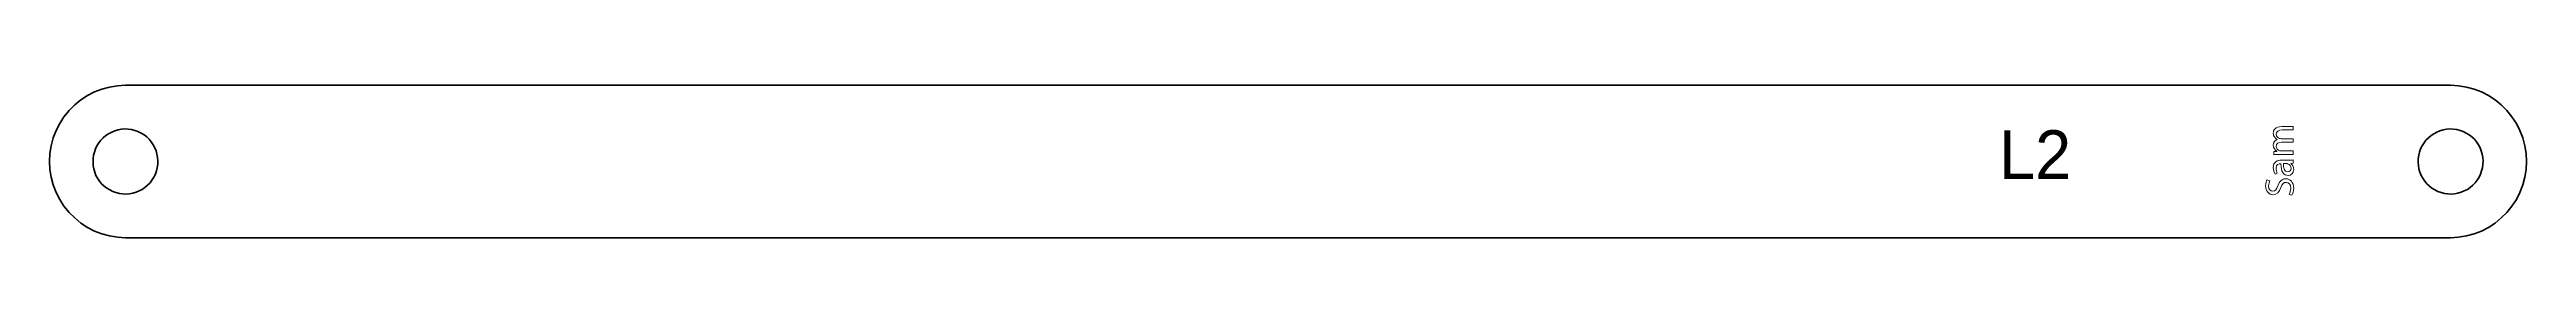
# Model space of a CAD drawing. Header units: millimetres. Extents: x 4 to 295, y -240 to -4.
# Drawn here: x 4.3 to 156.9, y -119.7 to -110.4 of the extents above; entities that cross this region are included whole.
import ezdxf

# ---------------------------------------------------------------- set-up
doc = ezdxf.new("R2010")
doc.units = ezdxf.units.MM
doc.header["$MEASUREMENT"] = 0
doc.layers.add('Layer 1', color=7, linetype='Continuous', lineweight=0)

# ---------------------------------------------------------------- blocks, each defined once
blk = doc.blocks.new('Block_15')
at = {"layer": 'Layer 1', "color": 240, "lineweight": 0, "true_color": 0xff1c24}
for points, knots in [([(141.66, -114.63), (141.53, -114.63), (141.43, -114.63), (141.33, -114.64), (141.33, -114.64), (141.33, -114.45), (141.33, -114.45), (141.33, -114.45), (141.52, -114.44), (141.52, -114.44), (141.52, -114.44), (141.52, -114.43), (141.52, -114.43), (141.41, -114.36), (141.3, -114.25), (141.3, -114.05), (141.3, -113.89), (141.4, -113.76), (141.54, -113.71), (141.54, -113.71), (141.54, -113.71), (141.54, -113.71), (141.48, -113.67), (141.43, -113.62), (141.39, -113.57), (141.33, -113.5), (141.3, -113.42), (141.3, -113.31), (141.3, -113.15), (141.41, -112.91), (141.83, -112.91), (141.83, -112.91), (142.53, -112.91), (142.53, -112.91), (142.53, -112.91), (142.53, -113.12), (142.53, -113.12), (142.53, -113.12), (141.85, -113.12), (141.85, -113.12), (141.62, -113.12), (141.48, -113.21), (141.48, -113.39), (141.48, -113.51), (141.57, -113.61), (141.68, -113.64), (141.71, -113.65), (141.75, -113.66), (141.79, -113.66), (141.79, -113.66), (142.53, -113.66), (142.53, -113.66), (142.53, -113.66), (142.53, -113.87), (142.53, -113.87), (142.53, -113.87), (141.81, -113.87), (141.81, -113.87), (141.62, -113.87), (141.48, -113.96), (141.48, -114.13), (141.48, -114.26), (141.59, -114.36), (141.7, -114.4), (141.73, -114.41), (141.77, -114.41), (141.81, -114.41), (141.81, -114.41), (142.53, -114.41), (142.53, -114.41), (142.53, -114.41), (142.53, -114.63), (142.53, -114.63), (142.53, -114.63), (141.66, -114.63), (141.66, -114.63)], [0, 0, 0, 0, 1, 1, 1, 2, 2, 2, 3, 3, 3, 4, 4, 4, 5, 5, 5, 6, 6, 6, 7, 7, 7, 8, 8, 8, 9, 9, 9, 10, 10, 10, 11, 11, 11, 12, 12, 12, 13, 13, 13, 14, 14, 14, 15, 15, 15, 16, 16, 16, 17, 17, 17, 18, 18, 18, 19, 19, 19, 20, 20, 20, 21, 21, 21, 22, 22, 22, 23, 23, 23, 24, 24, 24, 25, 25, 25, 25]), ([(142.53, -115.16), (142.53, -115.16), (142.38, -115.18), (142.38, -115.18), (142.38, -115.18), (142.38, -115.18), (142.38, -115.18), (142.48, -115.25), (142.56, -115.38), (142.56, -115.55), (142.56, -115.79), (142.39, -115.92), (142.22, -115.92), (141.92, -115.92), (141.77, -115.66), (141.77, -115.2), (141.77, -115.2), (141.74, -115.2), (141.74, -115.2), (141.64, -115.2), (141.47, -115.22), (141.47, -115.47), (141.47, -115.58), (141.5, -115.7), (141.55, -115.78), (141.55, -115.78), (141.41, -115.83), (141.41, -115.83), (141.35, -115.73), (141.3, -115.59), (141.3, -115.44), (141.3, -115.07), (141.55, -114.98), (141.8, -114.98), (141.8, -114.98), (142.25, -114.98), (142.25, -114.98), (142.35, -114.98), (142.45, -114.98), (142.53, -114.96), (142.53, -114.96), (142.53, -115.16), (142.53, -115.16)], [0, 0, 0, 0, 1, 1, 1, 2, 2, 2, 3, 3, 3, 4, 4, 4, 5, 5, 5, 6, 6, 6, 7, 7, 7, 8, 8, 8, 9, 9, 9, 10, 10, 10, 11, 11, 11, 12, 12, 12, 13, 13, 13, 14, 14, 14, 14]), ([(141.92, -115.19), (141.91, -115.43), (141.96, -115.7), (142.19, -115.7), (142.33, -115.7), (142.4, -115.61), (142.4, -115.49), (142.4, -115.34), (142.3, -115.24), (142.2, -115.2), (142.18, -115.2), (142.15, -115.19), (142.13, -115.19), (142.13, -115.19), (141.92, -115.19), (141.92, -115.19)], [0, 0, 0, 0, 1, 1, 1, 2, 2, 2, 3, 3, 3, 4, 4, 4, 5, 5, 5, 5]), ([(142.27, -117.08), (142.33, -116.98), (142.38, -116.84), (142.38, -116.69), (142.38, -116.47), (142.26, -116.34), (142.09, -116.34), (141.94, -116.34), (141.85, -116.43), (141.76, -116.66), (141.66, -116.93), (141.52, -117.1), (141.29, -117.1), (141.03, -117.1), (140.83, -116.88), (140.83, -116.56), (140.83, -116.39), (140.87, -116.26), (140.91, -116.19), (140.91, -116.19), (141.09, -116.25), (141.09, -116.25), (141.06, -116.3), (141.01, -116.41), (141.01, -116.57), (141.01, -116.79), (141.15, -116.88), (141.26, -116.88), (141.42, -116.88), (141.5, -116.78), (141.58, -116.55), (141.69, -116.26), (141.83, -116.12), (142.08, -116.12), (142.33, -116.12), (142.56, -116.31), (142.56, -116.71), (142.56, -116.87), (142.51, -117.04), (142.45, -117.13), (142.45, -117.13), (142.27, -117.08), (142.27, -117.08)], [0, 0, 0, 0, 1, 1, 1, 2, 2, 2, 3, 3, 3, 4, 4, 4, 5, 5, 5, 6, 6, 6, 7, 7, 7, 8, 8, 8, 9, 9, 9, 10, 10, 10, 11, 11, 11, 12, 12, 12, 13, 13, 13, 14, 14, 14, 14])]:
    blk.add_open_spline(points, degree=3, knots=knots, dxfattribs=at)

msp = doc.modelspace()

# ---------------------------------------------------------------- linework, layer by layer
at = {"layer": 'Layer 1', "color": 18, "lineweight": 35, "true_color": 0x000000}
for points, knots in [([(8.95, -119.74), (8.95, -119.74), (8.46, -119.71), (8.46, -119.71), (8.46, -119.71), (7.97, -119.63), (7.97, -119.63), (7.97, -119.63), (7.5, -119.51), (7.5, -119.51), (7.5, -119.51), (7.04, -119.33), (7.04, -119.33), (7.04, -119.33), (6.61, -119.11), (6.61, -119.11), (6.61, -119.11), (6.2, -118.84), (6.2, -118.84), (6.2, -118.84), (5.82, -118.53), (5.82, -118.53), (5.82, -118.53), (5.47, -118.19), (5.47, -118.19), (5.47, -118.19), (5.16, -117.81), (5.16, -117.81), (5.16, -117.81), (4.9, -117.4), (4.9, -117.4), (4.9, -117.4), (4.67, -116.96), (4.67, -116.96), (4.67, -116.96), (4.5, -116.5), (4.5, -116.5), (4.5, -116.5), (4.37, -116.03), (4.37, -116.03), (4.37, -116.03), (4.29, -115.55), (4.29, -115.55), (4.29, -115.55), (4.27, -115.06), (4.27, -115.06), (4.27, -115.06), (4.29, -114.57), (4.29, -114.57), (4.29, -114.57), (4.37, -114.09), (4.37, -114.09), (4.37, -114.09), (4.5, -113.61), (4.5, -113.61), (4.5, -113.61), (4.67, -113.16), (4.67, -113.16), (4.67, -113.16), (4.9, -112.72), (4.9, -112.72), (4.9, -112.72), (5.16, -112.31), (5.16, -112.31), (5.16, -112.31), (5.47, -111.93), (5.47, -111.93), (5.47, -111.93), (5.82, -111.58), (5.82, -111.58), (5.82, -111.58), (6.2, -111.28), (6.2, -111.28), (6.2, -111.28), (6.61, -111.01), (6.61, -111.01), (6.61, -111.01), (7.04, -110.79), (7.04, -110.79), (7.04, -110.79), (7.5, -110.61), (7.5, -110.61), (7.5, -110.61), (7.97, -110.49), (7.97, -110.49), (7.97, -110.49), (8.46, -110.41), (8.46, -110.41), (8.46, -110.41), (8.95, -110.38), (8.95, -110.38), (8.95, -110.38), (152.23, -110.38), (152.23, -110.38), (152.23, -110.38), (152.71, -110.41), (152.71, -110.41), (152.71, -110.41), (153.2, -110.49), (153.2, -110.49), (153.2, -110.49), (153.67, -110.61), (153.67, -110.61), (153.67, -110.61), (154.13, -110.79), (154.13, -110.79), (154.13, -110.79), (154.56, -111.01), (154.56, -111.01), (154.56, -111.01), (154.97, -111.28), (154.97, -111.28), (154.97, -111.28), (155.35, -111.58), (155.35, -111.58), (155.35, -111.58), (155.7, -111.93), (155.7, -111.93), (155.7, -111.93), (156.01, -112.31), (156.01, -112.31), (156.01, -112.31), (156.28, -112.72), (156.28, -112.72), (156.28, -112.72), (156.5, -113.16), (156.5, -113.16), (156.5, -113.16), (156.67, -113.61), (156.67, -113.61), (156.67, -113.61), (156.8, -114.09), (156.8, -114.09), (156.8, -114.09), (156.88, -114.57), (156.88, -114.57), (156.88, -114.57), (156.9, -115.06), (156.9, -115.06), (156.9, -115.06), (156.88, -115.55), (156.88, -115.55), (156.88, -115.55), (156.8, -116.03), (156.8, -116.03), (156.8, -116.03), (156.67, -116.5), (156.67, -116.5), (156.67, -116.5), (156.5, -116.96), (156.5, -116.96), (156.5, -116.96), (156.28, -117.4), (156.28, -117.4), (156.28, -117.4), (156.01, -117.81), (156.01, -117.81), (156.01, -117.81), (155.7, -118.19), (155.7, -118.19), (155.7, -118.19), (155.35, -118.53), (155.35, -118.53), (155.35, -118.53), (154.97, -118.84), (154.97, -118.84), (154.97, -118.84), (154.56, -119.11), (154.56, -119.11), (154.56, -119.11), (154.13, -119.33), (154.13, -119.33), (154.13, -119.33), (153.67, -119.51), (153.67, -119.51), (153.67, -119.51), (153.2, -119.63), (153.2, -119.63), (153.2, -119.63), (152.71, -119.71), (152.71, -119.71), (152.71, -119.71), (152.23, -119.74), (152.23, -119.74), (152.23, -119.74), (8.95, -119.74), (8.95, -119.74)], [0, 0, 0, 0, 1, 1, 1, 2, 2, 2, 3, 3, 3, 4, 4, 4, 5, 5, 5, 6, 6, 6, 7, 7, 7, 8, 8, 8, 9, 9, 9, 10, 10, 10, 11, 11, 11, 12, 12, 12, 13, 13, 13, 14, 14, 14, 15, 15, 15, 16, 16, 16, 17, 17, 17, 18, 18, 18, 19, 19, 19, 20, 20, 20, 21, 21, 21, 22, 22, 22, 23, 23, 23, 24, 24, 24, 25, 25, 25, 26, 26, 26, 27, 27, 27, 28, 28, 28, 29, 29, 29, 30, 30, 30, 31, 31, 31, 32, 32, 32, 33, 33, 33, 34, 34, 34, 35, 35, 35, 36, 36, 36, 37, 37, 37, 38, 38, 38, 39, 39, 39, 40, 40, 40, 41, 41, 41, 42, 42, 42, 43, 43, 43, 44, 44, 44, 45, 45, 45, 46, 46, 46, 47, 47, 47, 48, 48, 48, 49, 49, 49, 50, 50, 50, 51, 51, 51, 52, 52, 52, 53, 53, 53, 54, 54, 54, 55, 55, 55, 56, 56, 56, 57, 57, 57, 58, 58, 58, 59, 59, 59, 60, 60, 60, 61, 61, 61, 62, 62, 62, 62]), ([(9.6, -116.95), (9.6, -116.95), (9.79, -116.87), (9.79, -116.87), (9.79, -116.87), (9.98, -116.77), (9.98, -116.77), (9.98, -116.77), (10.15, -116.66), (10.15, -116.66), (10.15, -116.66), (10.31, -116.52), (10.31, -116.52), (10.31, -116.52), (10.46, -116.37), (10.46, -116.37), (10.46, -116.37), (10.58, -116.21), (10.58, -116.21), (10.58, -116.21), (10.7, -116.03), (10.7, -116.03), (10.7, -116.03), (10.79, -115.84), (10.79, -115.84), (10.79, -115.84), (10.86, -115.64), (10.86, -115.64), (10.86, -115.64), (10.91, -115.44), (10.91, -115.44), (10.91, -115.44), (10.94, -115.23), (10.94, -115.23), (10.94, -115.23), (10.95, -115.02), (10.95, -115.02), (10.95, -115.02), (10.93, -114.81), (10.93, -114.81), (10.93, -114.81), (10.89, -114.61), (10.89, -114.61), (10.89, -114.61), (10.84, -114.41), (10.84, -114.41), (10.84, -114.41), (10.76, -114.21), (10.76, -114.21), (10.76, -114.21), (10.66, -114.03), (10.66, -114.03), (10.66, -114.03), (10.54, -113.85), (10.54, -113.85), (10.54, -113.85), (10.41, -113.69), (10.41, -113.69), (10.41, -113.69), (10.26, -113.55), (10.26, -113.55), (10.26, -113.55), (10.09, -113.42), (10.09, -113.42), (10.09, -113.42), (9.91, -113.31), (9.91, -113.31), (9.91, -113.31), (9.72, -113.22), (9.72, -113.22), (9.72, -113.22), (9.53, -113.15), (9.53, -113.15), (9.53, -113.15), (9.32, -113.1), (9.32, -113.1), (9.32, -113.1), (9.12, -113.07), (9.12, -113.07), (9.12, -113.07), (8.91, -113.06), (8.91, -113.06), (8.91, -113.06), (8.7, -113.07), (8.7, -113.07), (8.7, -113.07), (8.49, -113.11), (8.49, -113.11), (8.49, -113.11), (8.29, -113.17), (8.29, -113.17), (8.29, -113.17), (8.1, -113.25), (8.1, -113.25), (8.1, -113.25), (7.91, -113.35), (7.91, -113.35), (7.91, -113.35), (7.74, -113.46), (7.74, -113.46), (7.74, -113.46), (7.58, -113.6), (7.58, -113.6), (7.58, -113.6), (7.43, -113.75), (7.43, -113.75), (7.43, -113.75), (7.31, -113.91), (7.31, -113.91), (7.31, -113.91), (7.19, -114.09), (7.19, -114.09), (7.19, -114.09), (7.1, -114.28), (7.1, -114.28), (7.1, -114.28), (7.03, -114.48), (7.03, -114.48), (7.03, -114.48), (6.98, -114.68), (6.98, -114.68), (6.98, -114.68), (6.95, -114.89), (6.95, -114.89), (6.95, -114.89), (6.95, -115.1), (6.95, -115.1), (6.95, -115.1), (6.96, -115.31), (6.96, -115.31), (6.96, -115.31), (7, -115.51), (7, -115.51), (7, -115.51), (7.05, -115.71), (7.05, -115.71), (7.05, -115.71), (7.13, -115.91), (7.13, -115.91), (7.13, -115.91), (7.23, -116.09), (7.23, -116.09), (7.23, -116.09), (7.35, -116.27), (7.35, -116.27), (7.35, -116.27), (7.48, -116.43), (7.48, -116.43), (7.48, -116.43), (7.63, -116.57), (7.63, -116.57), (7.63, -116.57), (7.8, -116.7), (7.8, -116.7), (7.8, -116.7), (7.98, -116.81), (7.98, -116.81), (7.98, -116.81), (8.17, -116.9), (8.17, -116.9), (8.17, -116.9), (8.36, -116.97), (8.36, -116.97), (8.36, -116.97), (8.57, -117.02), (8.57, -117.02), (8.57, -117.02), (8.77, -117.05), (8.77, -117.05), (8.77, -117.05), (8.98, -117.06), (8.98, -117.06), (8.98, -117.06), (9.19, -117.04), (9.19, -117.04), (9.19, -117.04), (9.4, -117.01), (9.4, -117.01), (9.4, -117.01), (9.6, -116.95), (9.6, -116.95)], [0, 0, 0, 0, 1, 1, 1, 2, 2, 2, 3, 3, 3, 4, 4, 4, 5, 5, 5, 6, 6, 6, 7, 7, 7, 8, 8, 8, 9, 9, 9, 10, 10, 10, 11, 11, 11, 12, 12, 12, 13, 13, 13, 14, 14, 14, 15, 15, 15, 16, 16, 16, 17, 17, 17, 18, 18, 18, 19, 19, 19, 20, 20, 20, 21, 21, 21, 22, 22, 22, 23, 23, 23, 24, 24, 24, 25, 25, 25, 26, 26, 26, 27, 27, 27, 28, 28, 28, 29, 29, 29, 30, 30, 30, 31, 31, 31, 32, 32, 32, 33, 33, 33, 34, 34, 34, 35, 35, 35, 36, 36, 36, 37, 37, 37, 38, 38, 38, 39, 39, 39, 40, 40, 40, 41, 41, 41, 42, 42, 42, 43, 43, 43, 44, 44, 44, 45, 45, 45, 46, 46, 46, 47, 47, 47, 48, 48, 48, 49, 49, 49, 50, 50, 50, 51, 51, 51, 52, 52, 52, 53, 53, 53, 54, 54, 54, 55, 55, 55, 56, 56, 56, 57, 57, 57, 58, 58, 58, 59, 59, 59, 60, 60, 60, 60]), ([(152.88, -116.95), (152.88, -116.95), (153.07, -116.87), (153.07, -116.87), (153.07, -116.87), (153.26, -116.77), (153.26, -116.77), (153.26, -116.77), (153.43, -116.66), (153.43, -116.66), (153.43, -116.66), (153.59, -116.52), (153.59, -116.52), (153.59, -116.52), (153.74, -116.37), (153.74, -116.37), (153.74, -116.37), (153.87, -116.21), (153.87, -116.21), (153.87, -116.21), (153.98, -116.03), (153.98, -116.03), (153.98, -116.03), (154.07, -115.84), (154.07, -115.84), (154.07, -115.84), (154.14, -115.64), (154.14, -115.64), (154.14, -115.64), (154.19, -115.44), (154.19, -115.44), (154.19, -115.44), (154.22, -115.23), (154.22, -115.23), (154.22, -115.23), (154.23, -115.02), (154.23, -115.02), (154.23, -115.02), (154.21, -114.81), (154.21, -114.81), (154.21, -114.81), (154.17, -114.61), (154.17, -114.61), (154.17, -114.61), (154.12, -114.41), (154.12, -114.41), (154.12, -114.41), (154.04, -114.21), (154.04, -114.21), (154.04, -114.21), (153.94, -114.03), (153.94, -114.03), (153.94, -114.03), (153.82, -113.85), (153.82, -113.85), (153.82, -113.85), (153.69, -113.69), (153.69, -113.69), (153.69, -113.69), (153.54, -113.55), (153.54, -113.55), (153.54, -113.55), (153.37, -113.42), (153.37, -113.42), (153.37, -113.42), (153.19, -113.31), (153.19, -113.31), (153.19, -113.31), (153.01, -113.22), (153.01, -113.22), (153.01, -113.22), (152.81, -113.15), (152.81, -113.15), (152.81, -113.15), (152.61, -113.1), (152.61, -113.1), (152.61, -113.1), (152.4, -113.07), (152.4, -113.07), (152.4, -113.07), (152.19, -113.06), (152.19, -113.06), (152.19, -113.06), (151.98, -113.07), (151.98, -113.07), (151.98, -113.07), (151.77, -113.11), (151.77, -113.11), (151.77, -113.11), (151.57, -113.17), (151.57, -113.17), (151.57, -113.17), (151.38, -113.25), (151.38, -113.25), (151.38, -113.25), (151.19, -113.35), (151.19, -113.35), (151.19, -113.35), (151.02, -113.46), (151.02, -113.46), (151.02, -113.46), (150.86, -113.6), (150.86, -113.6), (150.86, -113.6), (150.71, -113.75), (150.71, -113.75), (150.71, -113.75), (150.59, -113.91), (150.59, -113.91), (150.59, -113.91), (150.48, -114.09), (150.48, -114.09), (150.48, -114.09), (150.38, -114.28), (150.38, -114.28), (150.38, -114.28), (150.31, -114.48), (150.31, -114.48), (150.31, -114.48), (150.26, -114.68), (150.26, -114.68), (150.26, -114.68), (150.23, -114.89), (150.23, -114.89), (150.23, -114.89), (150.23, -115.1), (150.23, -115.1), (150.23, -115.1), (150.24, -115.31), (150.24, -115.31), (150.24, -115.31), (150.28, -115.51), (150.28, -115.51), (150.28, -115.51), (150.34, -115.71), (150.34, -115.71), (150.34, -115.71), (150.41, -115.91), (150.41, -115.91), (150.41, -115.91), (150.51, -116.09), (150.51, -116.09), (150.51, -116.09), (150.63, -116.27), (150.63, -116.27), (150.63, -116.27), (150.76, -116.43), (150.76, -116.43), (150.76, -116.43), (150.92, -116.57), (150.92, -116.57), (150.92, -116.57), (151.08, -116.7), (151.08, -116.7), (151.08, -116.7), (151.26, -116.81), (151.26, -116.81), (151.26, -116.81), (151.45, -116.9), (151.45, -116.9), (151.45, -116.9), (151.64, -116.97), (151.64, -116.97), (151.64, -116.97), (151.85, -117.02), (151.85, -117.02), (151.85, -117.02), (152.05, -117.05), (152.05, -117.05), (152.05, -117.05), (152.26, -117.06), (152.26, -117.06), (152.26, -117.06), (152.47, -117.04), (152.47, -117.04), (152.47, -117.04), (152.68, -117.01), (152.68, -117.01), (152.68, -117.01), (152.88, -116.95), (152.88, -116.95)], [0, 0, 0, 0, 1, 1, 1, 2, 2, 2, 3, 3, 3, 4, 4, 4, 5, 5, 5, 6, 6, 6, 7, 7, 7, 8, 8, 8, 9, 9, 9, 10, 10, 10, 11, 11, 11, 12, 12, 12, 13, 13, 13, 14, 14, 14, 15, 15, 15, 16, 16, 16, 17, 17, 17, 18, 18, 18, 19, 19, 19, 20, 20, 20, 21, 21, 21, 22, 22, 22, 23, 23, 23, 24, 24, 24, 25, 25, 25, 26, 26, 26, 27, 27, 27, 28, 28, 28, 29, 29, 29, 30, 30, 30, 31, 31, 31, 32, 32, 32, 33, 33, 33, 34, 34, 34, 35, 35, 35, 36, 36, 36, 37, 37, 37, 38, 38, 38, 39, 39, 39, 40, 40, 40, 41, 41, 41, 42, 42, 42, 43, 43, 43, 44, 44, 44, 45, 45, 45, 46, 46, 46, 47, 47, 47, 48, 48, 48, 49, 49, 49, 50, 50, 50, 51, 51, 51, 52, 52, 52, 53, 53, 53, 54, 54, 54, 55, 55, 55, 56, 56, 56, 57, 57, 57, 58, 58, 58, 59, 59, 59, 60, 60, 60, 60])]:
    msp.add_open_spline(points, degree=3, knots=knots, dxfattribs=at)

# ---------------------------------------------------------------- block references
at = {"layer": 'Layer 1'}
msp.add_blockref('Block_15', (0, 0), dxfattribs=at)

# ---------------------------------------------------------------- texts
at = {"layer": 'Layer 1', "insert": (124.39, -116.14), "char_height": 0.2, "attachment_point": 7}
msp.add_mtext('\\C240;\\c2366701;\\FMyriad Pro|b0|i0|c1;\\H2.997200;\\W1.000000;L2', dxfattribs=at)

doc.saveas('drawing.dxf')
